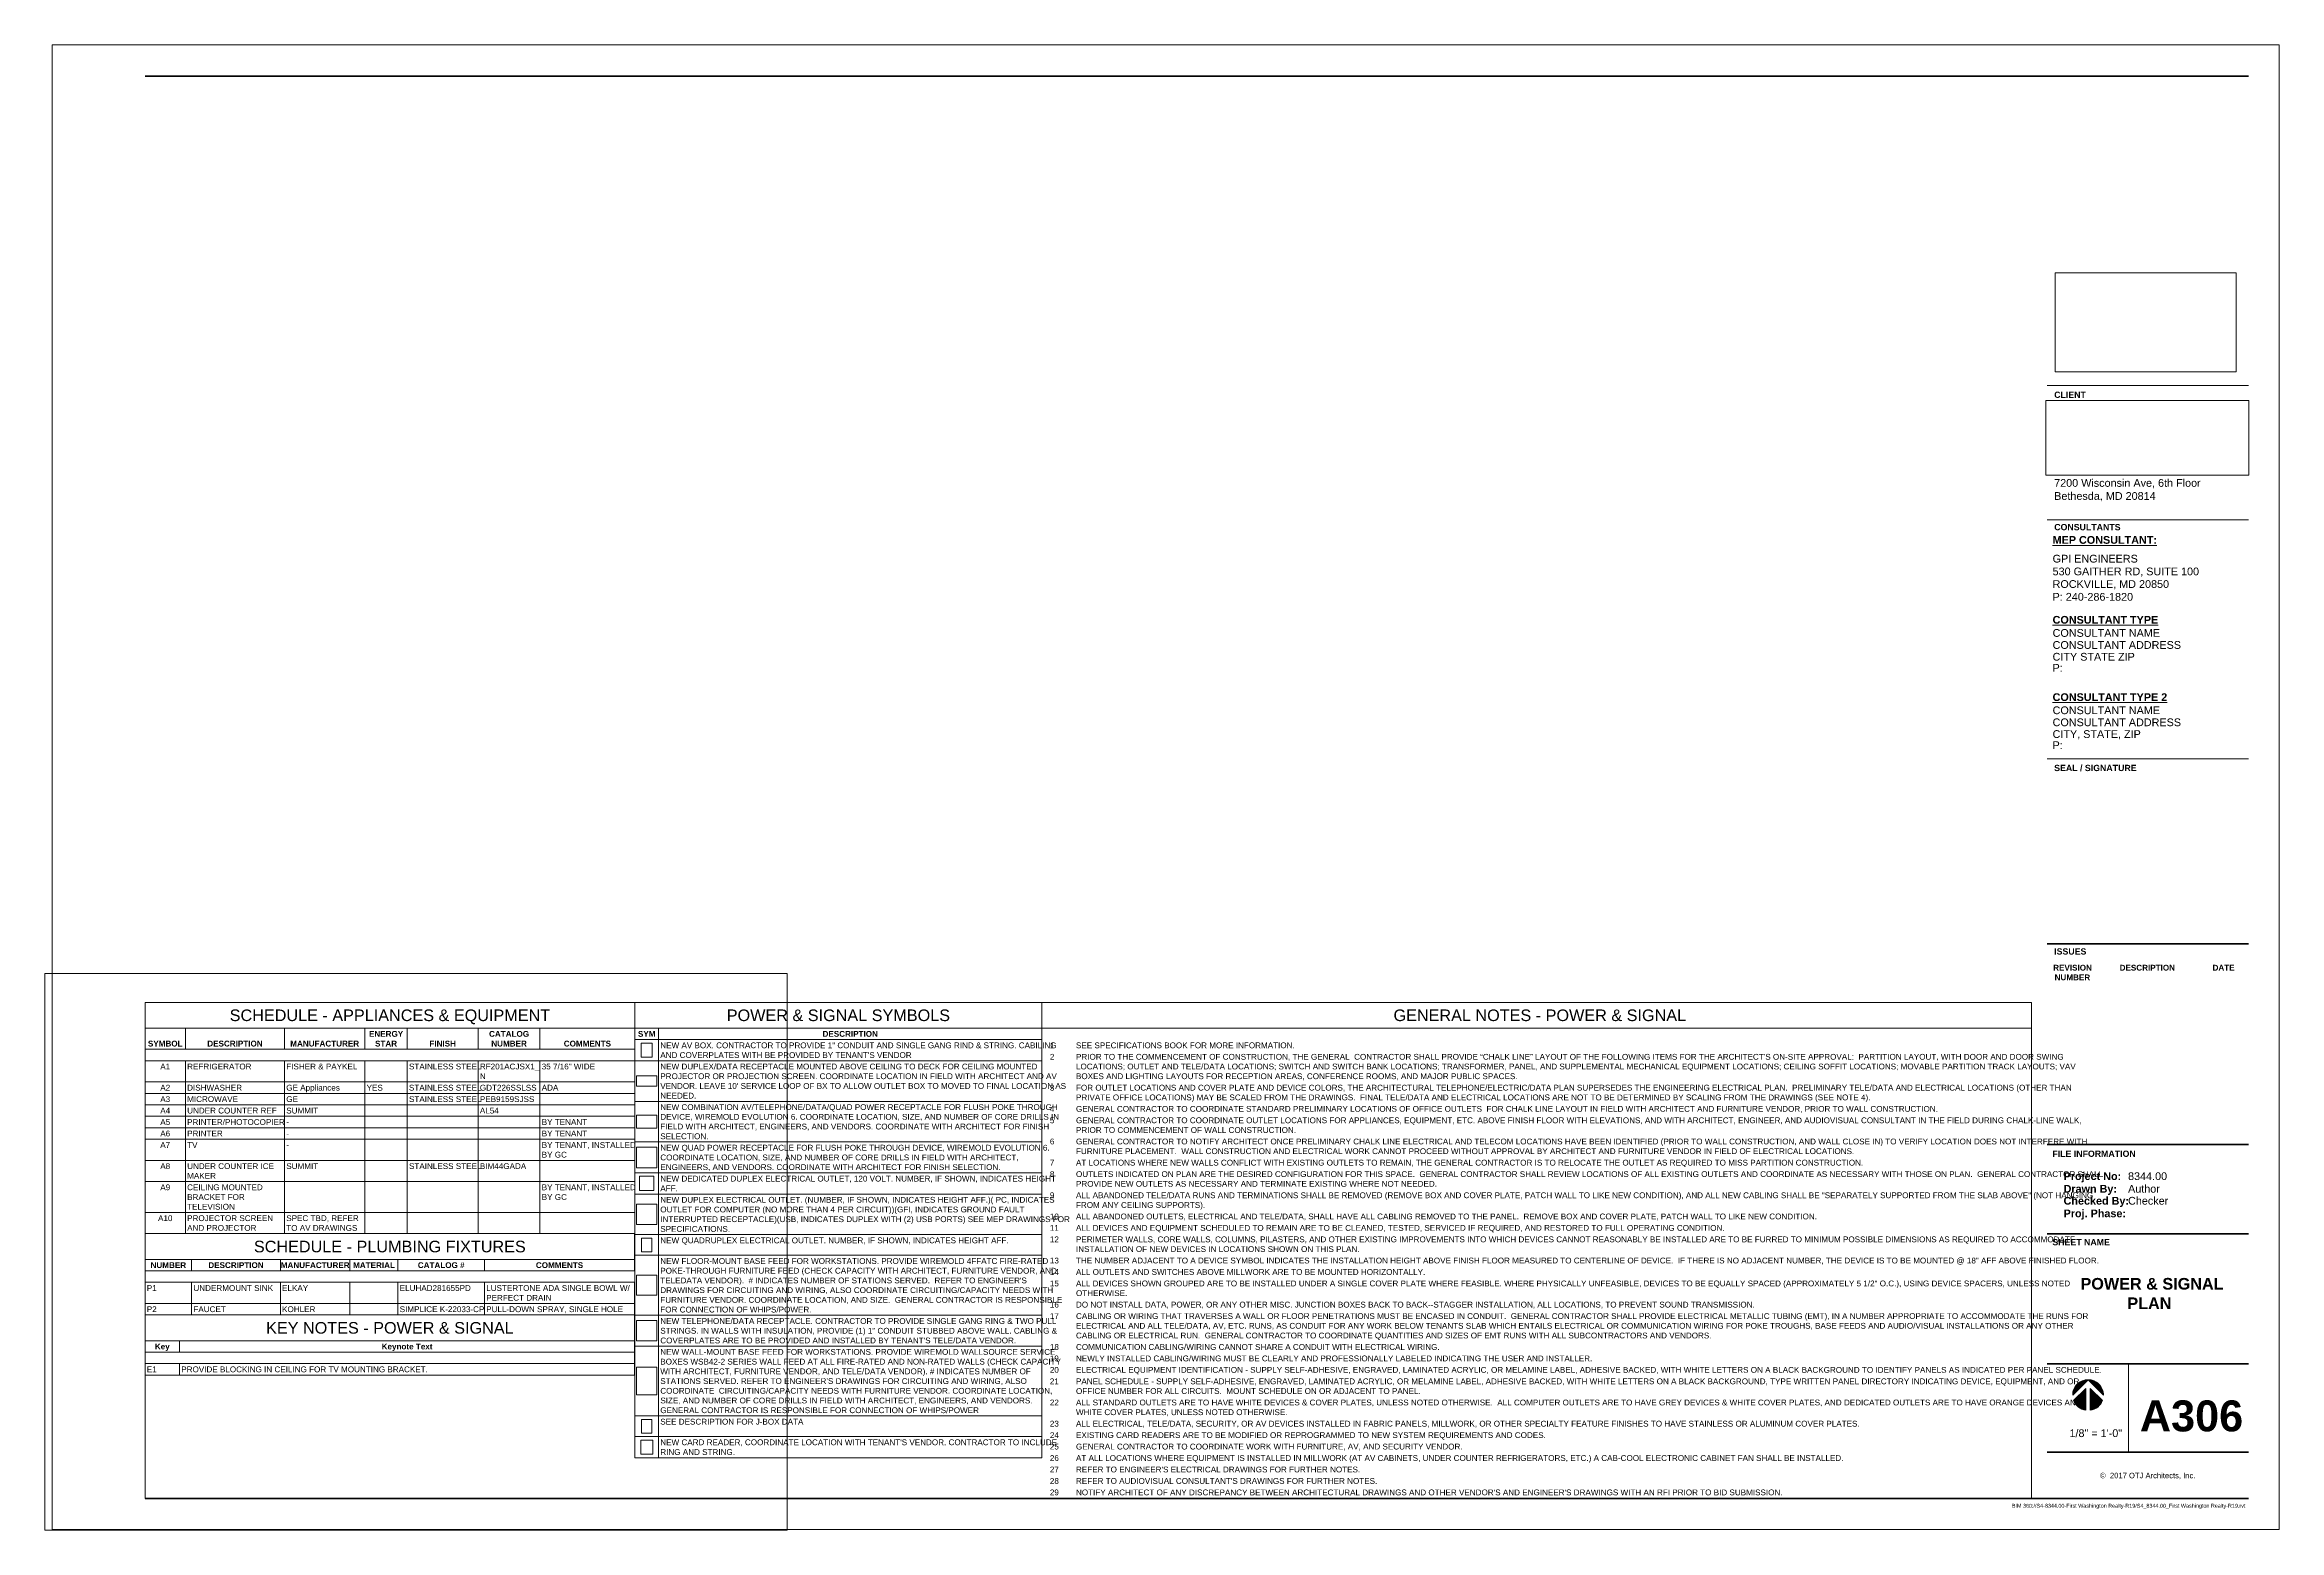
# Paper-space layout 'Layout1' of a CAD drawing. Header units: inches. Extents: x 0 to 36.1, y 0 to 24.
import ezdxf

# ---------------------------------------------------------------- set-up
doc = ezdxf.new("R2010")
doc.units = ezdxf.units.IN
doc.header["$MEASUREMENT"] = 0
for name, color, linetype, lineweight in [('A-ANNO-NOTE', 131, 'Continuous', 30), ('A-DETL', 90, 'Continuous', 9), ('A-DETL-THIN', 151, 'Continuous', 9), ('G-ANNO-SCHD', 231, 'Continuous', 9), ('G-ANNO-TTLB', 6, 'Continuous', 9), ('G-ANNO-TTLB-THIN', 151, 'Continuous', 9), ('G-ANNO-TTLB-WIDE', 214, 'Continuous', 50)]:
    doc.layers.add(name, color=color, linetype=linetype, lineweight=lineweight)
doc.styles.add('Arial_B', font='arialbd.ttf', dxfattribs={"height": 0.09374999999999999})
doc.styles.add('Swis721 Lt BT_1', font='swissl.ttf', dxfattribs={"height": 0.1875})
doc.styles.add('Swis721 Lt BT_2', font='swissl.ttf', dxfattribs={"height": 0.09374999999999999})
doc.styles.add('Swis721 Lt BT_3', font='swissl.ttf', dxfattribs={"height": 0.08808360477741585})
doc.styles.add('Swis721 Lt BT_4', font='swissl.ttf', dxfattribs={"height": 0.125})
doc.styles.add('Swis721 Lt BT_5', font='swissl.ttf', dxfattribs={"height": 0.06249999999999999})
doc.styles.add('Swis721 Lt BT_B_1', font='', dxfattribs={"height": 0.09374999999999999})
doc.styles.add('Swis721 Lt BT_B_2', font='', dxfattribs={"height": 0.1015625})
doc.styles.add('Swis721 Lt BT_B_3', font='', dxfattribs={"height": 0.125})
doc.styles.add('Swis721 Lt BT_B_4', font='', dxfattribs={"height": 0.5})
doc.styles.add('Swis721 Lt BT_B_5', font='', dxfattribs={"height": 0.1875})
doc.styles.get('Swis721 Lt BT_B_1').set_extended_font_data('Swis721 Lt BT', bold=True)
doc.styles.get('Swis721 Lt BT_B_2').set_extended_font_data('Swis721 Lt BT', bold=True)
doc.styles.get('Swis721 Lt BT_B_3').set_extended_font_data('Swis721 Lt BT', bold=True)
doc.styles.get('Swis721 Lt BT_B_4').set_extended_font_data('Swis721 Lt BT', bold=True)
doc.styles.get('Swis721 Lt BT_B_5').set_extended_font_data('Swis721 Lt BT', bold=True)
picture_1 = doc.add_image_def('image1.jpg', size_in_pixel=(245, 294))
picture_2 = doc.add_image_def('image2.jpg', size_in_pixel=(157, 206))
picture_3 = doc.add_image_def('image3.jpg', size_in_pixel=(214, 294))
picture_4 = doc.add_image_def('image4.jpg', size_in_pixel=(59, 59))
picture_5 = doc.add_image_def('image5.jpg', size_in_pixel=(80, 79))
picture_6 = doc.add_image_def('image6.jpg', size_in_pixel=(59, 77))
picture_7 = doc.add_image_def('image7.jpg', size_in_pixel=(59, 59))
picture_8 = doc.add_image_def('image8.jpg', size_in_pixel=(59, 59))
picture_9 = doc.add_image_def('image9.jpg', size_in_pixel=(311, 318))
picture_10 = doc.add_image_def('image10.jpg', size_in_pixel=(123, 78))
picture_11 = doc.add_image_def('image11.jpg', size_in_pixel=(234, 121))
picture_12 = doc.add_image_def('image12.jpg', size_in_pixel=(82, 107))
picture_13 = doc.add_image_def('image13.png', size_in_pixel=(370, 136))
picture_14 = doc.add_image_def('image14.jpg', size_in_pixel=(2551, 1396))

# ---------------------------------------------------------------- blocks, each defined once
blk = doc.blocks.new('Titleblock - 24 x 36 - DC _ VA-4803950-POWER _ SIGNAL PLAN')
at = {"layer": 'G-ANNO-TTLB'}
h = blk.add_hatch(color=256, dxfattribs=at)
edge = h.paths.add_edge_path(flags=0)
edge.add_line((32.92074858127588, 2.434486874037747), (32.67215606551677, 2.185894358278573))
edge.add_arc((32.92074858127592, 2.185894358278609), 0.2485925157591425, 90.0000000000087, 180.0000000000087, ccw=False)
h = blk.add_hatch(color=256, dxfattribs=at)
edge = h.paths.add_edge_path(flags=0)
edge.add_line((32.68806226132956, 2.098399699005779), (32.88419085837015, 2.294528296046426))
edge.add_line((32.88419085837015, 2.294528296046426), (32.88419085837021, 1.940004602925887))
edge.add_arc((32.92074858127596, 2.185894358278577), 0.2485925157591404, 200.6072536353054, 261.5434806647313, ccw=False)
h = blk.add_hatch(color=256, dxfattribs=at)
edge = h.paths.add_edge_path(flags=0)
edge.add_line((33.16934109703506, 2.185894358278599), (32.92074858127587, 2.434486874037752))
edge.add_arc((32.92074858127592, 2.185894358278608), 0.2485925157591441, -1.9895196601282805e-12, 90.00000000001052, ccw=False)
h = blk.add_hatch(color=256, dxfattribs=at)
edge = h.paths.add_edge_path(flags=0)
edge.add_line((32.95730630418166, 2.294528296046491), (33.15343490122234, 2.098399699005865))
edge.add_arc((32.92074858127588, 2.185894358278636), 0.2485925157591987, 278.45651933527483, 339.39274636470515, ccw=False)
edge.add_line((32.95730630418166, 1.940004602925898), (32.95730630418166, 2.294528296046491))
at = {"layer": 'A-ANNO-NOTE', "lineweight": 9}
for p, q in [((32.67215606551679, 2.185894358278576), (32.92074858127589, 2.434486874037742)), ((32.92074858127588, 2.434486874037742), (32.67215606551679, 2.185894358278582)), ((32.67215606551677, 2.185894358278573), (32.92074858127588, 2.434486874037747)), ((32.68806226132957, 2.098399699005783), (32.88419085837015, 2.294528296046427)), ((32.88419085837015, 2.294528296046427), (32.68806226132957, 2.098399699005783)), ((32.88419085837015, 2.294528296046426), (32.68806226132956, 2.098399699005779)), ((32.88419085837015, 1.940004602925903), (32.88419085837015, 2.294528296046427)), ((32.88419085837015, 2.294528296046427), (32.88419085837015, 1.940004602925903)), ((32.88419085837021, 1.940004602925887), (32.88419085837015, 2.294528296046426)), ((32.92074858127588, 2.434486874037742), (33.16934109703506, 2.185894358278593)), ((33.16934109703506, 2.185894358278599), (32.92074858127589, 2.434486874037742)), ((32.92074858127587, 2.434486874037752), (33.16934109703506, 2.185894358278599)), ((32.95730630418166, 1.940004602925895), (32.95730630418166, 2.294528296046491)), ((32.95730630418166, 2.294528296046491), (32.95730630418166, 1.940004602925895)), ((33.15343490122235, 2.098399699005867), (32.95730630418166, 2.294528296046491)), ((32.95730630418166, 2.29452829604649), (33.15343490122234, 2.098399699005868)), ((32.95730630418166, 2.294528296046491), (32.95730630418166, 1.940004602925898)), ((33.15343490122234, 2.098399699005865), (32.95730630418166, 2.294528296046491))]:
    blk.add_line(p, q, dxfattribs=at)
for centre, radius, start, end in [((32.92074858127592, 2.185894358278609), 0.2485925157591379, 90.00000000000803, 180.0000000000086), ((32.92074858127592, 2.185894358278608), 0.2485925157591353, 89.99999999530891, 180.0000000000054), ((32.92074858127592, 2.185894358278609), 0.2485925157591372, 90.00000000000773, 180.0000000000086), ((32.92074858127592, 2.185894358278607), 0.2485925157591424, 359.9999999999964, 90.00000000000983), ((32.92074858127592, 2.185894358278608), 0.2485925157591354, 359.9999999999932, 89.9999999953082), ((32.92074858127592, 2.185894358278608), 0.2485925157591417, 359.9999999999978, 90.00000000000958), ((32.92074858127596, 2.185894358278571), 0.2485925157591338, 200.6072536353045, 261.5434806647307), ((32.92074858127596, 2.185894358278575), 0.2485925157591355, 200.6072536353149, 261.5434806647309), ((32.92074858127596, 2.185894358278577), 0.2485925157591404, 200.6072536353051, 261.543480664731), ((32.92074858127587, 2.185894358278643), 0.2485925157591987, 278.4565193352745, 339.3927463647045), ((32.92074858127587, 2.185894358278646), 0.2485925157592067, 278.456519335276, 339.3927463647053), ((32.92074858127588, 2.185894358278636), 0.2485925157591987, 278.4565193352745, 339.3927463647047)]:
    blk.add_arc(centre, radius, start, end, dxfattribs=at)
at = {"layer": 'G-ANNO-TTLB'}
for p, q in [((0.0124999999999992, 24.0125), (0.0124999999999992, 0.01249999999988205)), ((36.0125, 24.0125), (0.01249999999999929, 24.0125)), ((36.0125, 0.01249999999988205), (36.0125, 24.0125)), ((32.26249999999998, 18.50182749999995), (35.51249999999998, 18.50182749999995)), ((32.26249999999998, 18.50182749999995), (35.51249999999998, 18.50182749999995)), ((0.0124999999999992, 0.01249999999988205), (36.0125, 0.01249999999988205))]:
    blk.add_line(p, q, dxfattribs=at)
at = {"layer": 'G-ANNO-TTLB-THIN'}
for p, q in [((32.26249999999998, 16.33142379176223), (35.51249999999999, 16.33142379176223)), ((32.26249999999997, 12.46983910714828), (35.51249999999999, 12.46983910714828)), ((33.57501179533868, 2.690203614458643), (33.57501179533868, 1.262499999999882))]:
    blk.add_line(p, q, dxfattribs=at)
at = {"layer": 'G-ANNO-TTLB-WIDE'}
for p, q in [((35.51249999999999, 23.50249999999988), (1.512500000000036, 23.50249999999988)), ((32.26249999999997, 9.481457673865455), (35.51249999999999, 9.481457673865455)), ((35.51249999999999, 6.23808437727519), (32.26249999999996, 6.238084377275201)), ((35.51249999999999, 4.791063195861031), (32.26249999999996, 4.791063195861041)), ((32.26249999999996, 2.690203614458643), (35.51249999999999, 2.690203614458643)), ((32.26249999999995, 1.262499999999882), (35.51249999999999, 1.262499999999882)), ((1.512499999999998, 0.512499999999882), (32.26249999999998, 0.512499999999882)), ((32.26249999999998, 0.512499999999882), (35.51249999999999, 0.512499999999882))]:
    blk.add_line(p, q, dxfattribs=at)
at = {"layer": 'G-ANNO-TTLB', "attachment_point": 1}
for s, insert, char_height, width, style in [('CLIENT', (32.37337726309555, 18.4048593631446), 0.1015625, 0.5712812499999999, 'Swis721 Lt BT_B_2'), ('CONSULTANTS', (32.37428590828188, 16.26570565490687), 0.1015625, 1.199375, 'Swis721 Lt BT_B_2'), ('\\LMEP CONSULTANT:', (32.34764723457467, 16.07048089578847), 0.125, 1.94425, 'Swis721 Lt BT_B_3'), ('SEAL / SIGNATURE', (32.37325769334894, 12.37266955427129), 0.1015625, 1.4834375, 'Swis721 Lt BT_B_2'), ('ISSUES', (32.37329619640249, 9.407423061719072), 0.1015625, 0.5807499999999998, 'Swis721 Lt BT_B_2'), ('REVISION', (32.35695457809687, 9.140284603439184), 0.09374999999999999, 0.7638124999999998, 'Arial_B'), ('DESCRIPTION', (33.43154503972991, 9.140284603439184), 0.09374999999999999, 1.098375, 'Arial_B'), ('DATE', (34.9337205070849, 9.140284603439184), 0.09374999999999999, 0.4355624999999999, 'Arial_B'), ('NUMBER', (32.38039207809687, 8.984034603439184), 0.09374999999999999, 0.7101562499999998, 'Arial_B'), ('FILE INFORMATION', (32.3437895233209, 6.137686378713225), 0.1015625, 1.51815625, 'Swis721 Lt BT_B_2'), ('Project No:', (32.5251891811193, 5.786302740495375), 0.125, 1.05103125, 'Swis721 Lt BT_B_3'), ('Drawn By:', (32.5251891811193, 5.582971810793804), 0.125, 0.9658125, 'Swis721 Lt BT_B_3'), ('Checked By:', (32.5251891811193, 5.388781716767459), 0.125, 1.20253125, 'Swis721 Lt BT_B_3'), ('Proj. Phase:', (32.5251891811193, 5.185169475354638), 0.125, 1.13625, 'Swis721 Lt BT_B_3'), ('SHEET NAME', (32.3437895233209, 4.70809458642389), 0.1015625, 1.0415625, 'Swis721 Lt BT_B_2'), ('©  2017 OTJ Architects, Inc.', (33.11587570819173, 0.9295714964828042), 0.08808360477741585, 1.855875, 'Swis721 Lt BT_3')]:
    blk.add_mtext(s, dxfattribs=dict(at, insert=insert, char_height=char_height, width=width, style=style))
at = {"layer": 'G-ANNO-TTLB'}
image = blk.add_image(picture_14, insert=(32.39115841158299, 18.72602272428799), size_in_units=(2.92585334867135, 1.601133388767229), dxfattribs=at)
image.dxf.flags = 7
image = blk.add_image(picture_13, insert=(32.23657298950141, 17.0564791687871), size_in_units=(3.285266073637904, 1.2075572594993376), dxfattribs=at)
image.dxf.flags = 7

psp = doc.layouts.get("Layout1")

# ---------------------------------------------------------------- linework, layer by layer
at = {"layer": 'A-DETL', "lineweight": 18}
for p, q in [((1.62247634478007, 8.53331088788853), (32.11656315269442, 8.533310887888433)), ((1.622476344780057, 0.5124999999998822), (1.62247634478007, 8.53331088788853)), ((32.11656315269441, 0.5124999999998827), (32.11656315269442, 8.533310887888433)), ((16.11976078381434, 8.116644221221867), (32.11656315269442, 8.116644221221813))]:
    psp.add_line(p, q, dxfattribs=at)
at = {"layer": 'A-DETL-THIN'}
for p, q in [((1.622476344780069, 8.533310887888533), (1.622476344780069, 8.116644221221867)), ((9.539397011661368, 8.533310887888533), (1.622476344780069, 8.533310887888533)), ((9.539397011661368, 8.116644221221867), (9.539397011661368, 8.533310887888533)), ((9.540797884945466, 8.533310887888533), (9.540797884945466, 8.116644221221867)), ((16.11976078381434, 8.533310887888533), (9.540797884945468, 8.533310887888533)), ((16.11976078381434, 8.116644221221867), (16.11976078381434, 8.533310887888533)), ((1.622476344780069, 8.116644221221867), (1.622476344780069, 7.774437359696415)), ((1.622476344780069, 8.116644221221867), (9.539397011661368, 8.116644221221867)), ((2.274625302947158, 8.116644221221867), (2.274625302947158, 7.774437359696415)), ((3.8767646752342, 8.116644221221867), (3.8767646752342, 7.774437359696415)), ((5.175991467614206, 8.116644221221867), (5.175991467614206, 7.774437359696415)), ((5.860542768891346, 8.116644221221867), (5.860542768891346, 7.774437359696415)), ((7.006376102224679, 8.116644221221867), (7.006376102224679, 7.774437359696415)), ((8.00637610222468, 8.116644221221867), (8.00637610222468, 7.774437359696415)), ((9.539397011661368, 8.116644221221867), (9.539397011661368, 7.774437359696415)), ((9.540797884945466, 8.116644221221867), (9.540797884945466, 7.931478290459141)), ((9.540797884945466, 8.116644221221867), (16.11976078381434, 8.116644221221867)), ((9.9231915729153, 8.116644221221867), (9.9231915729153, 7.931478290459141)), ((16.11976078381434, 8.116644221221867), (16.11976078381434, 7.931478290459141)), ((2.274625302947158, 7.774437359696415), (1.622476344780069, 7.774437359696415)), ((2.274625302947158, 7.58927142893369), (1.622476344780069, 7.58927142893369)), ((1.622476344780069, 7.58927142893369), (1.622476344780069, 7.24706456740824)), ((3.8767646752342, 7.774437359696415), (2.274625302947158, 7.774437359696415)), ((3.8767646752342, 7.58927142893369), (2.274625302947158, 7.58927142893369)), ((2.274625302947158, 7.58927142893369), (2.274625302947158, 7.24706456740824)), ((5.175991467614206, 7.774437359696415), (3.8767646752342, 7.774437359696415)), ((5.175991467614206, 7.58927142893369), (3.8767646752342, 7.58927142893369)), ((3.8767646752342, 7.58927142893369), (3.8767646752342, 7.24706456740824)), ((5.860542768891346, 7.774437359696415), (5.175991467614206, 7.774437359696415)), ((5.860542768891346, 7.58927142893369), (5.175991467614206, 7.58927142893369)), ((5.175991467614206, 7.58927142893369), (5.175991467614206, 7.24706456740824)), ((7.006376102224679, 7.774437359696415), (5.860542768891346, 7.774437359696415)), ((7.006376102224679, 7.58927142893369), (5.860542768891346, 7.58927142893369)), ((5.860542768891346, 7.58927142893369), (5.860542768891346, 7.24706456740824)), ((8.00637610222468, 7.774437359696415), (7.006376102224679, 7.774437359696415)), ((8.00637610222468, 7.58927142893369), (7.006376102224679, 7.58927142893369)), ((7.006376102224679, 7.58927142893369), (7.006376102224679, 7.24706456740824)), ((9.539397011661368, 7.774437359696415), (8.00637610222468, 7.774437359696415)), ((9.539397011661368, 7.58927142893369), (8.00637610222468, 7.58927142893369)), ((8.00637610222468, 7.58927142893369), (8.00637610222468, 7.24706456740824)), ((9.539397011661368, 7.58927142893369), (9.539397011661368, 7.24706456740824)), ((9.9231915729153, 7.931478290459141), (9.540797884945466, 7.931478290459141)), ((9.540797884945466, 7.931478290459141), (9.540797884945466, 7.58927142893369)), ((9.9231915729153, 7.58927142893369), (9.540797884945466, 7.58927142893369)), ((9.540797884945466, 7.58927142893369), (9.540797884945466, 6.932982705882789)), ((16.11976078381434, 7.931478290459141), (9.923191572915302, 7.931478290459141)), ((9.9231915729153, 7.931478290459141), (9.9231915729153, 7.58927142893369)), ((16.11976078381434, 7.58927142893369), (9.923191572915302, 7.58927142893369)), ((9.9231915729153, 7.58927142893369), (9.9231915729153, 6.932982705882789)), ((16.11976078381434, 7.931478290459141), (16.11976078381434, 7.58927142893369)), ((16.11976078381434, 7.58927142893369), (16.11976078381434, 6.932982705882789)), ((2.274625302947158, 7.247064567408239), (1.622476344780069, 7.247064567408239)), ((1.622476344780069, 7.247064567408239), (1.622476344780069, 7.061898636645513)), ((3.8767646752342, 7.247064567408239), (2.274625302947158, 7.247064567408239)), ((2.274625302947158, 7.247064567408239), (2.274625302947158, 7.061898636645513)), ((5.175991467614206, 7.247064567408239), (3.8767646752342, 7.247064567408239)), ((3.8767646752342, 7.247064567408239), (3.8767646752342, 7.061898636645513)), ((5.860542768891346, 7.247064567408239), (5.175991467614206, 7.247064567408239)), ((5.175991467614206, 7.247064567408239), (5.175991467614206, 7.061898636645513)), ((7.006376102224679, 7.247064567408239), (5.860542768891346, 7.247064567408239)), ((5.860542768891346, 7.247064567408239), (5.860542768891346, 7.061898636645513)), ((8.00637610222468, 7.247064567408239), (7.006376102224679, 7.247064567408239)), ((7.006376102224679, 7.247064567408239), (7.006376102224679, 7.061898636645513)), ((9.539397011661368, 7.247064567408239), (8.00637610222468, 7.247064567408239)), ((8.00637610222468, 7.247064567408239), (8.00637610222468, 7.061898636645513)), ((9.539397011661368, 7.247064567408239), (9.539397011661368, 7.061898636645513)), ((2.274625302947158, 7.061898636645513), (1.622476344780069, 7.061898636645513)), ((1.622476344780069, 7.061898636645513), (1.622476344780069, 6.876732705882787)), ((2.274625302947158, 6.876732705882787), (1.622476344780069, 6.876732705882787)), ((1.622476344780069, 6.876732705882787), (1.622476344780069, 6.691566775120062)), ((3.8767646752342, 7.061898636645513), (2.274625302947158, 7.061898636645513)), ((2.274625302947158, 7.061898636645513), (2.274625302947158, 6.876732705882787)), ((3.8767646752342, 6.876732705882787), (2.274625302947158, 6.876732705882787)), ((2.274625302947158, 6.876732705882787), (2.274625302947158, 6.691566775120062)), ((5.175991467614206, 7.061898636645513), (3.8767646752342, 7.061898636645513)), ((3.8767646752342, 7.061898636645513), (3.8767646752342, 6.876732705882787)), ((5.175991467614206, 6.876732705882787), (3.8767646752342, 6.876732705882787)), ((3.8767646752342, 6.876732705882787), (3.8767646752342, 6.691566775120062)), ((5.860542768891346, 7.061898636645513), (5.175991467614206, 7.061898636645513)), ((5.175991467614206, 7.061898636645513), (5.175991467614206, 6.876732705882787)), ((5.860542768891346, 6.876732705882787), (5.175991467614206, 6.876732705882787)), ((5.175991467614206, 6.876732705882787), (5.175991467614206, 6.691566775120062)), ((7.006376102224679, 7.061898636645513), (5.860542768891346, 7.061898636645513)), ((5.860542768891346, 7.061898636645513), (5.860542768891346, 6.876732705882787)), ((7.006376102224679, 6.876732705882787), (5.860542768891346, 6.876732705882787)), ((5.860542768891346, 6.876732705882787), (5.860542768891346, 6.691566775120062)), ((8.00637610222468, 7.061898636645513), (7.006376102224679, 7.061898636645513)), ((7.006376102224679, 7.061898636645513), (7.006376102224679, 6.876732705882787)), ((8.00637610222468, 6.876732705882787), (7.006376102224679, 6.876732705882787)), ((7.006376102224679, 6.876732705882787), (7.006376102224679, 6.691566775120062)), ((9.539397011661368, 7.061898636645513), (8.00637610222468, 7.061898636645513)), ((8.00637610222468, 7.061898636645513), (8.00637610222468, 6.876732705882787)), ((9.539397011661368, 6.876732705882787), (8.00637610222468, 6.876732705882787)), ((8.00637610222468, 6.876732705882787), (8.00637610222468, 6.691566775120062)), ((9.539397011661368, 7.061898636645513), (9.539397011661368, 6.876732705882787)), ((9.539397011661368, 6.876732705882787), (9.539397011661368, 6.691566775120062)), ((9.9231915729153, 6.932982705882789), (9.540797884945466, 6.932982705882789)), ((9.540797884945466, 6.932982705882789), (9.540797884945466, 6.276693982831887)), ((16.11976078381434, 6.932982705882789), (9.923191572915302, 6.932982705882789)), ((9.9231915729153, 6.932982705882789), (9.9231915729153, 6.276693982831887)), ((16.11976078381434, 6.932982705882789), (16.11976078381434, 6.276693982831887)), ((2.274625302947158, 6.691566775120062), (1.622476344780069, 6.691566775120062)), ((1.622476344780069, 6.691566775120062), (1.622476344780069, 6.506400844357336)), ((2.274625302947158, 6.506400844357338), (1.622476344780069, 6.506400844357338)), ((1.622476344780069, 6.506400844357338), (1.622476344780069, 6.321234913594612)), ((3.8767646752342, 6.691566775120062), (2.274625302947158, 6.691566775120062)), ((2.274625302947158, 6.691566775120062), (2.274625302947158, 6.506400844357336)), ((3.8767646752342, 6.506400844357338), (2.274625302947158, 6.506400844357338)), ((2.274625302947158, 6.506400844357338), (2.274625302947158, 6.321234913594612)), ((5.175991467614206, 6.691566775120062), (3.8767646752342, 6.691566775120062)), ((3.8767646752342, 6.691566775120062), (3.8767646752342, 6.506400844357336)), ((5.175991467614206, 6.506400844357338), (3.8767646752342, 6.506400844357338)), ((3.8767646752342, 6.506400844357338), (3.8767646752342, 6.321234913594612)), ((5.860542768891346, 6.691566775120062), (5.175991467614206, 6.691566775120062)), ((5.175991467614206, 6.691566775120062), (5.175991467614206, 6.506400844357336)), ((5.860542768891346, 6.506400844357338), (5.175991467614206, 6.506400844357338)), ((5.175991467614206, 6.506400844357338), (5.175991467614206, 6.321234913594612)), ((7.006376102224679, 6.691566775120062), (5.860542768891346, 6.691566775120062)), ((5.860542768891346, 6.691566775120062), (5.860542768891346, 6.506400844357336)), ((7.006376102224679, 6.506400844357338), (5.860542768891346, 6.506400844357338)), ((5.860542768891346, 6.506400844357338), (5.860542768891346, 6.321234913594612)), ((8.00637610222468, 6.691566775120062), (7.006376102224679, 6.691566775120062)), ((7.006376102224679, 6.691566775120062), (7.006376102224679, 6.506400844357336)), ((8.00637610222468, 6.506400844357338), (7.006376102224679, 6.506400844357338)), ((7.006376102224679, 6.506400844357338), (7.006376102224679, 6.321234913594612)), ((9.539397011661368, 6.691566775120062), (8.00637610222468, 6.691566775120062)), ((8.00637610222468, 6.691566775120062), (8.00637610222468, 6.506400844357336)), ((9.539397011661368, 6.506400844357338), (8.00637610222468, 6.506400844357338)), ((8.00637610222468, 6.506400844357338), (8.00637610222468, 6.321234913594612)), ((9.539397011661368, 6.691566775120062), (9.539397011661368, 6.506400844357336)), ((9.539397011661368, 6.506400844357338), (9.539397011661368, 6.321234913594612)), ((2.274625302947158, 6.321234913594612), (1.622476344780069, 6.321234913594612)), ((1.622476344780069, 6.321234913594612), (1.622476344780069, 5.979028052069162)), ((3.8767646752342, 6.321234913594612), (2.274625302947158, 6.321234913594612)), ((2.274625302947158, 6.321234913594612), (2.274625302947158, 5.979028052069162)), ((5.175991467614206, 6.321234913594612), (3.8767646752342, 6.321234913594612)), ((3.8767646752342, 6.321234913594612), (3.8767646752342, 5.979028052069162)), ((5.860542768891346, 6.321234913594612), (5.175991467614206, 6.321234913594612)), ((5.175991467614206, 6.321234913594612), (5.175991467614206, 5.979028052069162)), ((7.006376102224679, 6.321234913594612), (5.860542768891346, 6.321234913594612)), ((5.860542768891346, 6.321234913594612), (5.860542768891346, 5.979028052069162)), ((8.00637610222468, 6.321234913594612), (7.006376102224679, 6.321234913594612)), ((7.006376102224679, 6.321234913594612), (7.006376102224679, 5.979028052069162)), ((9.539397011661368, 6.321234913594612), (8.00637610222468, 6.321234913594612)), ((8.00637610222468, 6.321234913594612), (8.00637610222468, 5.979028052069162)), ((9.539397011661368, 6.321234913594612), (9.539397011661368, 5.979028052069162)), ((9.9231915729153, 6.276693982831887), (9.540797884945466, 6.276693982831887)), ((9.540797884945466, 6.276693982831887), (9.540797884945466, 5.777446190543711)), ((16.11976078381434, 6.276693982831887), (9.923191572915302, 6.276693982831887)), ((9.9231915729153, 6.276693982831887), (9.9231915729153, 5.777446190543711)), ((16.11976078381434, 6.276693982831887), (16.11976078381434, 5.777446190543711)), ((2.274625302947158, 5.979028052069162), (1.622476344780069, 5.979028052069162)), ((1.622476344780069, 5.979028052069162), (1.622476344780069, 5.636821190543711)), ((3.8767646752342, 5.979028052069162), (2.274625302947158, 5.979028052069162)), ((2.274625302947158, 5.979028052069162), (2.274625302947158, 5.636821190543711)), ((5.175991467614206, 5.979028052069162), (3.8767646752342, 5.979028052069162)), ((3.8767646752342, 5.979028052069162), (3.8767646752342, 5.636821190543711)), ((5.860542768891346, 5.979028052069162), (5.175991467614206, 5.979028052069162)), ((5.175991467614206, 5.979028052069162), (5.175991467614206, 5.636821190543711)), ((7.006376102224679, 5.979028052069162), (5.860542768891346, 5.979028052069162)), ((5.860542768891346, 5.979028052069162), (5.860542768891346, 5.636821190543711)), ((8.00637610222468, 5.979028052069162), (7.006376102224679, 5.979028052069162)), ((7.006376102224679, 5.979028052069162), (7.006376102224679, 5.636821190543711)), ((9.539397011661368, 5.979028052069162), (8.00637610222468, 5.979028052069162)), ((8.00637610222468, 5.979028052069162), (8.00637610222468, 5.636821190543711)), ((9.539397011661368, 5.979028052069162), (9.539397011661368, 5.636821190543711)), ((2.274625302947158, 5.636821190543711), (1.622476344780069, 5.636821190543711)), ((1.622476344780069, 5.636821190543711), (1.622476344780069, 5.137573398255535)), ((3.8767646752342, 5.636821190543711), (2.274625302947158, 5.636821190543711)), ((2.274625302947158, 5.636821190543711), (2.274625302947158, 5.137573398255535)), ((5.175991467614206, 5.636821190543711), (3.8767646752342, 5.636821190543711)), ((3.8767646752342, 5.636821190543711), (3.8767646752342, 5.137573398255535)), ((5.860542768891346, 5.636821190543711), (5.175991467614206, 5.636821190543711)), ((5.175991467614206, 5.636821190543711), (5.175991467614206, 5.137573398255535)), ((7.006376102224679, 5.636821190543711), (5.860542768891346, 5.636821190543711)), ((5.860542768891346, 5.636821190543711), (5.860542768891346, 5.137573398255535)), ((8.00637610222468, 5.636821190543711), (7.006376102224679, 5.636821190543711)), ((7.006376102224679, 5.636821190543711), (7.006376102224679, 5.137573398255535)), ((9.539397011661368, 5.636821190543711), (8.00637610222468, 5.636821190543711)), ((8.00637610222468, 5.636821190543711), (8.00637610222468, 5.137573398255535)), ((9.539397011661368, 5.636821190543711), (9.539397011661368, 5.137573398255535)), ((9.9231915729153, 5.777446190543711), (9.540797884945466, 5.777446190543711)), ((9.540797884945466, 5.777446190543711), (9.540797884945466, 5.43523932901826)), ((9.9231915729153, 5.43523932901826), (9.540797884945466, 5.43523932901826)), ((9.540797884945466, 5.43523932901826), (9.540797884945466, 4.778950605967359)), ((16.11976078381434, 5.777446190543711), (9.923191572915302, 5.777446190543711)), ((9.9231915729153, 5.777446190543711), (9.9231915729153, 5.43523932901826)), ((16.11976078381434, 5.43523932901826), (9.923191572915302, 5.43523932901826)), ((9.9231915729153, 5.43523932901826), (9.9231915729153, 4.778950605967359)), ((16.11976078381434, 5.777446190543711), (16.11976078381434, 5.43523932901826)), ((16.11976078381434, 5.43523932901826), (16.11976078381434, 4.778950605967359)), ((2.274625302947158, 5.137573398255535), (1.622476344780069, 5.137573398255535)), ((1.622476344780069, 5.137573398255535), (1.622476344780069, 4.795366536730084)), ((3.8767646752342, 5.137573398255535), (2.274625302947158, 5.137573398255535)), ((2.274625302947158, 5.137573398255535), (2.274625302947158, 4.795366536730084)), ((5.175991467614206, 5.137573398255535), (3.8767646752342, 5.137573398255535)), ((3.8767646752342, 5.137573398255535), (3.8767646752342, 4.795366536730084)), ((5.860542768891346, 5.137573398255535), (5.175991467614206, 5.137573398255535)), ((5.175991467614206, 5.137573398255535), (5.175991467614206, 4.795366536730084)), ((7.006376102224679, 5.137573398255535), (5.860542768891346, 5.137573398255535)), ((5.860542768891346, 5.137573398255535), (5.860542768891346, 4.795366536730084)), ((8.00637610222468, 5.137573398255535), (7.006376102224679, 5.137573398255535)), ((7.006376102224679, 5.137573398255535), (7.006376102224679, 4.795366536730084)), ((9.539397011661368, 5.137573398255535), (8.00637610222468, 5.137573398255535)), ((8.00637610222468, 5.137573398255535), (8.00637610222468, 4.795366536730084)), ((9.539397011661368, 5.137573398255535), (9.539397011661368, 4.795366536730084)), ((1.62247634478007, 4.795366536730088), (1.62247634478007, 4.378699870063422)), ((9.535845915006043, 4.795366536730088), (1.622476344780071, 4.795366536730088)), ((2.274625302947158, 4.795366536730084), (1.622476344780069, 4.795366536730084)), ((3.8767646752342, 4.795366536730084), (2.274625302947158, 4.795366536730084)), ((5.175991467614206, 4.795366536730084), (3.8767646752342, 4.795366536730084)), ((5.860542768891346, 4.795366536730084), (5.175991467614206, 4.795366536730084)), ((7.006376102224679, 4.795366536730084), (5.860542768891346, 4.795366536730084)), ((8.00637610222468, 4.795366536730084), (7.006376102224679, 4.795366536730084)), ((9.539397011661368, 4.795366536730084), (8.00637610222468, 4.795366536730084)), ((9.535845915006043, 4.378699870063422), (9.535845915006043, 4.795366536730088)), ((9.9231915729153, 4.778950605967359), (9.540797884945466, 4.778950605967359)), ((9.540797884945466, 4.778950605967359), (9.540797884945466, 4.445617272634026)), ((16.11976078381434, 4.778950605967359), (9.923191572915302, 4.778950605967359)), ((9.9231915729153, 4.778950605967359), (9.9231915729153, 4.445617272634026)), ((16.11976078381434, 4.778950605967359), (16.11976078381434, 4.445617272634026)), ((1.62247634478007, 4.378699870063422), (1.62247634478007, 4.193533939300696)), ((1.62247634478007, 4.378699870063422), (9.535845915006043, 4.378699870063422)), ((2.375811876947351, 4.378699870063422), (2.375811876947351, 4.193533939300696)), ((3.809196412019291, 4.378699870063422), (3.809196412019291, 4.193533939300696)), ((4.935240047983597, 4.378699870063422), (4.935240047983597, 4.193533939300696)), ((5.710665379559876, 4.378699870063422), (5.710665379559876, 4.193533939300696)), ((7.108775019038298, 4.378699870063422), (7.108775019038298, 4.193533939300696)), ((9.535845915006043, 4.378699870063422), (9.535845915006043, 4.193533939300696)), ((9.9231915729153, 4.445617272634026), (9.540797884945466, 4.445617272634026)), ((9.540797884945466, 4.445617272634026), (9.540797884945466, 3.475246688057674)), ((16.11976078381434, 4.445617272634026), (9.923191572915302, 4.445617272634026)), ((9.9231915729153, 4.445617272634026), (9.9231915729153, 3.475246688057674)), ((16.11976078381434, 4.445617272634026), (16.11976078381434, 3.475246688057674)), ((2.375811876947351, 4.193533939300696), (1.62247634478007, 4.193533939300696)), ((2.375811876947351, 4.008368008537971), (1.62247634478007, 4.008368008537971)), ((1.62247634478007, 4.008368008537971), (1.62247634478007, 3.66616114701252)), ((3.809196412019291, 4.193533939300696), (2.375811876947351, 4.193533939300696)), ((3.809196412019291, 4.008368008537971), (2.375811876947351, 4.008368008537971)), ((2.375811876947351, 4.008368008537971), (2.375811876947351, 3.66616114701252)), ((4.935240047983597, 4.193533939300696), (3.809196412019291, 4.193533939300696)), ((4.935240047983597, 4.008368008537971), (3.809196412019291, 4.008368008537971)), ((3.809196412019291, 4.008368008537971), (3.809196412019291, 3.66616114701252)), ((5.710665379559876, 4.193533939300696), (4.935240047983597, 4.193533939300696)), ((5.710665379559876, 4.008368008537971), (4.935240047983597, 4.008368008537971)), ((4.935240047983597, 4.008368008537971), (4.935240047983597, 3.66616114701252)), ((7.108775019038298, 4.193533939300696), (5.710665379559877, 4.193533939300696)), ((7.108775019038298, 4.008368008537971), (5.710665379559877, 4.008368008537971)), ((5.710665379559876, 4.008368008537971), (5.710665379559876, 3.66616114701252)), ((9.535845915006043, 4.193533939300696), (7.108775019038298, 4.193533939300696)), ((9.535845915006043, 4.008368008537971), (7.108775019038298, 4.008368008537971)), ((7.108775019038298, 4.008368008537971), (7.108775019038298, 3.66616114701252)), ((9.535845915006043, 4.008368008537971), (9.535845915006043, 3.66616114701252)), ((2.375811876947351, 3.66616114701252), (1.62247634478007, 3.66616114701252)), ((1.62247634478007, 3.66616114701252), (1.62247634478007, 3.480995216249795)), ((3.809196412019291, 3.66616114701252), (2.375811876947351, 3.66616114701252)), ((2.375811876947351, 3.66616114701252), (2.375811876947351, 3.480995216249795)), ((4.935240047983597, 3.66616114701252), (3.809196412019291, 3.66616114701252)), ((3.809196412019291, 3.66616114701252), (3.809196412019291, 3.480995216249795)), ((5.710665379559876, 3.66616114701252), (4.935240047983597, 3.66616114701252)), ((4.935240047983597, 3.66616114701252), (4.935240047983597, 3.480995216249795)), ((7.108775019038298, 3.66616114701252), (5.710665379559877, 3.66616114701252)), ((5.710665379559876, 3.66616114701252), (5.710665379559876, 3.480995216249795)), ((9.535845915006043, 3.66616114701252), (7.108775019038298, 3.66616114701252)), ((7.108775019038298, 3.66616114701252), (7.108775019038298, 3.480995216249795)), ((9.535845915006043, 3.66616114701252), (9.535845915006043, 3.480995216249795)), ((1.62247634478007, 3.480995216249795), (1.62247634478007, 3.064328549583128)), ((9.53669584391355, 3.480995216249795), (1.622476344780069, 3.480995216249795)), ((2.375811876947351, 3.480995216249795), (1.62247634478007, 3.480995216249795)), ((3.809196412019291, 3.480995216249795), (2.375811876947351, 3.480995216249795)), ((4.935240047983597, 3.480995216249795), (3.809196412019291, 3.480995216249795)), ((5.710665379559876, 3.480995216249795), (4.935240047983597, 3.480995216249795)), ((7.108775019038298, 3.480995216249795), (5.710665379559877, 3.480995216249795)), ((9.535845915006043, 3.480995216249795), (7.108775019038298, 3.480995216249795)), ((9.53669584391355, 3.064328549583128), (9.53669584391355, 3.480995216249795)), ((9.9231915729153, 3.475246688057674), (9.540797884945466, 3.475246688057674)), ((9.540797884945466, 3.475246688057674), (9.540797884945466, 2.975998895769498)), ((16.11976078381434, 3.475246688057674), (9.923191572915302, 3.475246688057674)), ((9.9231915729153, 3.475246688057674), (9.9231915729153, 2.975998895769498)), ((16.11976078381434, 3.475246688057674), (16.11976078381434, 2.975998895769498)), ((1.62247634478007, 3.064328549583128), (1.62247634478007, 2.508830757294952)), ((1.62247634478007, 3.064328549583128), (9.53669584391355, 3.064328549583128)), ((2.179209755774147, 3.064328549583128), (2.179209755774147, 2.879162618820402)), ((9.53669584391355, 3.064328549583128), (9.53669584391355, 2.508830757294952)), ((9.9231915729153, 2.975998895769498), (9.540797884945466, 2.975998895769498)), ((9.540797884945466, 2.975998895769498), (9.540797884945466, 1.84858738043042)), ((16.11976078381434, 2.975998895769498), (9.923191572915302, 2.975998895769498)), ((9.9231915729153, 2.975998895769498), (9.9231915729153, 1.84858738043042)), ((16.11976078381434, 2.975998895769498), (16.11976078381434, 1.84858738043042)), ((2.179209755774147, 2.879162618820402), (1.62247634478007, 2.879162618820402)), ((2.179209755774147, 2.693996688057677), (1.62247634478007, 2.693996688057677)), ((9.53669584391355, 2.879162618820402), (2.179209755774147, 2.879162618820402)), ((9.53669584391355, 2.693996688057677), (2.179209755774147, 2.693996688057677)), ((2.179209755774147, 2.693996688057677), (2.179209755774147, 2.508830757294951)), ((9.53669584391355, 2.508830757294952), (1.622476344780069, 2.508830757294952)), ((9.9231915729153, 1.84858738043042), (9.540797884945466, 1.84858738043042)), ((9.540797884945466, 1.84858738043042), (9.540797884945466, 1.515254047097087)), ((16.11976078381434, 1.84858738043042), (9.923191572915302, 1.84858738043042)), ((9.9231915729153, 1.84858738043042), (9.9231915729153, 1.515254047097087)), ((16.11976078381434, 1.84858738043042), (16.11976078381434, 1.515254047097087)), ((9.9231915729153, 1.515254047097087), (9.540797884945466, 1.515254047097087)), ((9.540797884945466, 1.515254047097087), (9.540797884945466, 1.173047185571636)), ((16.11976078381434, 1.515254047097087), (9.923191572915302, 1.515254047097087)), ((9.9231915729153, 1.515254047097087), (9.9231915729153, 1.173047185571636)), ((16.11976078381434, 1.515254047097087), (16.11976078381434, 1.173047185571636)), ((9.9231915729153, 1.173047185571636), (9.540797884945466, 1.173047185571636)), ((16.11976078381434, 1.173047185571636), (9.923191572915302, 1.173047185571636))]:
    psp.add_line(p, q, dxfattribs=at)

# ---------------------------------------------------------------- block references
at = {"layer": 'G-ANNO-TTLB'}
psp.add_blockref('Titleblock - 24 x 36 - DC _ VA-4803950-POWER _ SIGNAL PLAN', (0.1099763447800583, 0), dxfattribs=at)

# ---------------------------------------------------------------- texts
at = {"layer": 'G-ANNO-SCHD', "line_spacing_factor": 1.005061956881442}
for s, insert, char_height, width, attachment_point, style in [('SCHEDULE - APPLIANCES & EQUIPMENT', (5.580936678220718, 8.418252996097564), 0.1875, 5.812234130255563, 2, 'Swis721 Lt BT_1'), ('POWER & SIGNAL SYMBOLS', (12.8302793343799, 8.418252996097564), 0.1875, 4.029150865622423, 2, 'Swis721 Lt BT_1'), ('GENERAL NOTES - POWER & SIGNAL', (24.16847047078268, 8.418252996097564), 0.1875, 5.285144270403957, 2, 'Swis721 Lt BT_1'), ('ENERGY\\PSTAR', (5.518267118252776, 8.070698976611686), 0.09374999999999999, 0.6137510305028854, 2, 'Swis721 Lt BT_B_1'), ('CATALOG\\PNUMBER', (7.50637610222468, 8.070698976611686), 0.09374999999999999, 0.7110964550700741, 2, 'Swis721 Lt BT_B_1'), ('SYM', (9.731994728930383, 8.070698976611686), 0.09374999999999999, 0.3134047815333882, 2, 'Swis721 Lt BT_B_1'), ('DESCRIPTION', (13.02147617836482, 8.070698976611686), 0.09374999999999999, 1.003132728771641, 2, 'Swis721 Lt BT_B_1'), ('SYMBOL', (1.948550823863614, 7.913658045848961), 0.09374999999999999, 0.6173124484748557, 2, 'Swis721 Lt BT_B_1'), ('DESCRIPTION', (3.075694989090679, 7.913658045848961), 0.09374999999999999, 1.003132728771641, 2, 'Swis721 Lt BT_B_1'), ('MANUFACTURER', (4.526378071424204, 7.913658045848961), 0.09374999999999999, 1.240560593569662, 2, 'Swis721 Lt BT_B_1'), ('FINISH', (6.433459435558011, 7.913658045848961), 0.09374999999999999, 0.4855399835119537, 2, 'Swis721 Lt BT_B_1'), ('COMMENTS', (8.772886556943023, 7.913658045848961), 0.09374999999999999, 0.8749216817807087, 2, 'Swis721 Lt BT_B_1'), ('NEW AV BOX. CONTRACTOR TO PROVIDE 1" CONDUIT AND SINGLE GANG RIND & STRING. CABILING\\PAND COVERPLATES WITH BE PROVIDED BY TENANT\'S VENDOR', (9.9513165729153, 7.88553304584896), 0.09374999999999999, 7.164385820280296, 1, 'Swis721 Lt BT_2'), ('2', (16.24850278887094, 7.700367115086236), 0.09374999999999999, 0.08309975267930748, 1, 'Swis721 Lt BT_2'), ('1', (16.24850278887094, 7.88553304584896), 0.09374999999999999, 0.08309975267930748, 1, 'Swis721 Lt BT_2'), ('SEE SPECIFICATIONS BOOK FOR MORE INFORMATION.', (16.67073108806111, 7.88553304584896), 0.09374999999999999, 3.955548227535036, 1, 'Swis721 Lt BT_2'), ("PRIOR TO THE COMMENCEMENT OF CONSTRUCTION, THE GENERAL  CONTRACTOR SHALL PROVIDE “CHALK LINE” LAYOUT OF THE FOLLOWING ITEMS FOR THE ARCHITECT'S ON-SITE APPROVAL:  PARTITION LAYOUT, WITH DOOR AND DOOR SWING\\PLOCATIONS; OUTLET AND TELE/DATA LOCATIONS; SWITCH AND SWITCH BANK LOCATIONS; TRANSFORMER, PANEL, AND SUPPLEMENTAL MECHANICAL EQUIPMENT LOCATIONS; CEILING SOFFIT LOCATIONS; MOVABLE PARTITION TRACK LAYOUTS; VAV\\PBOXES AND LIGHTING LAYOUTS FOR RECEPTION AREAS, CONFERENCE ROOMS, AND MAJOR PUBLIC SPACES.", (16.67073108806111, 7.700367115086236), 0.09374999999999999, 18.05282769991756, 1, 'Swis721 Lt BT_2'), ('A1', (1.948550823863614, 7.54332618432351), 0.09374999999999999, 0.1792580379225061, 2, 'Swis721 Lt BT_2'), ('REFRIGERATOR', (2.302750302947159, 7.54332618432351), 0.09374999999999999, 1.134905193734542, 1, 'Swis721 Lt BT_2'), ('FISHER & PAYKEL', (3.9048896752342, 7.54332618432351), 0.09374999999999999, 1.269051937345424, 1, 'Swis721 Lt BT_2'), ('STAINLESS STEEL', (5.888667768891345, 7.54332618432351), 0.09374999999999999, 1.279736191261335, 1, 'Swis721 Lt BT_2'), ('RF201ACJSX1_\\PN', (7.034501102224678, 7.54332618432351), 0.09374999999999999, 1.067238252267106, 1, 'Swis721 Lt BT_2'), ('35 7/16" WIDE', (8.034501102224679, 7.54332618432351), 0.09374999999999999, 0.9603957131079964, 1, 'Swis721 Lt BT_2'), ("NEW DUPLEX/DATA RECEPTACLE MOUNTED ABOVE CEILING TO DECK FOR CEILING MOUNTED\\PPROJECTOR OR PROJECTION SCREEN. COORDINATE LOCATION IN FIELD WITH ARCHITECT AND AV\\PVENDOR. LEAVE 10' SERVICE LOOP OF BX TO ALLOW OUTLET BOX TO MOVED TO FINAL LOCATION AS\\PNEEDED.", (9.9513165729153, 7.54332618432351), 0.09374999999999999, 7.306842539159109, 1, 'Swis721 Lt BT_2'), ('A2', (1.948550823863614, 7.201119322798058), 0.09374999999999999, 0.1792580379225061, 2, 'Swis721 Lt BT_2'), ('A3', (1.948550823863614, 7.015953392035333), 0.09374999999999999, 0.1792580379225061, 2, 'Swis721 Lt BT_2'), ('DISHWASHER', (2.302750302947159, 7.201119322798058), 0.09374999999999999, 0.9829513602638085, 1, 'Swis721 Lt BT_2'), ('MICROWAVE', (2.302750302947159, 7.015953392035333), 0.09374999999999999, 0.9069744435284417, 1, 'Swis721 Lt BT_2'), ('GE Appliances', (3.9048896752342, 7.201119322798058), 0.09374999999999999, 1.00431986809563, 1, 'Swis721 Lt BT_2'), ('GE', (3.9048896752342, 7.015953392035333), 0.09374999999999999, 0.2124979389942292, 1, 'Swis721 Lt BT_2'), ('YES', (5.204116467614206, 7.201119322798058), 0.09374999999999999, 0.277790601813685, 1, 'Swis721 Lt BT_2'), ('STAINLESS STEEL', (5.888667768891345, 7.201119322798058), 0.09374999999999999, 1.279736191261335, 1, 'Swis721 Lt BT_2'), ('STAINLESS STEEL', (5.888667768891345, 7.015953392035333), 0.09374999999999999, 1.279736191261335, 1, 'Swis721 Lt BT_2'), ('GDT226SSLSS', (7.034501102224678, 7.201119322798058), 0.09374999999999999, 1.020939818631492, 1, 'Swis721 Lt BT_2'), ('PEB9159SJSS', (7.034501102224678, 7.015953392035333), 0.09374999999999999, 0.9817642209398185, 1, 'Swis721 Lt BT_2'), ('ADA', (8.034501102224679, 7.201119322798058), 0.09374999999999999, 0.3015333882934871, 1, 'Swis721 Lt BT_2'), ('NEW COMBINATION AV/TELEPHONE/DATA/QUAD POWER RECEPTACLE FOR FLUSH POKE THROUGH\\PDEVICE, WIREMOLD EVOLUTION 6. COORDINATE LOCATION, SIZE, AND NUMBER OF CORE DRILLS IN\\PFIELD WITH ARCHITECT, ENGINEERS, AND VENDORS. COORDINATE WITH ARCHITECT FOR FINISH\\PSELECTION.', (9.9513165729153, 6.887037461272608), 0.09374999999999999, 7.22018136850783, 1, 'Swis721 Lt BT_2'), ('3', (16.24850278887094, 7.201119322798058), 0.09374999999999999, 0.08309975267930748, 1, 'Swis721 Lt BT_2'), ('FOR OUTLET LOCATIONS AND COVER PLATE AND DEVICE COLORS, THE ARCHITECTURAL TELEPHONE/ELECTRIC/DATA PLAN SUPERSEDES THE ENGINEERING ELECTRICAL PLAN.  PRELIMINARY TELE/DATA AND ELECTRICAL LOCATIONS (OTHER THAN\\PPRIVATE OFFICE LOCATIONS) MAY BE SCALED FROM THE DRAWINGS.  FINAL TELE/DATA AND ELECTRICAL LOCATIONS ARE NOT TO BE DETERMINED BY SCALING FROM THE DRAWINGS (SEE NOTE 4).', (16.67073108806111, 7.201119322798058), 0.09374999999999999, 17.89731244847485, 1, 'Swis721 Lt BT_2'), ('A4', (1.948550823863614, 6.830787461272608), 0.09374999999999999, 0.1792580379225061, 2, 'Swis721 Lt BT_2'), ('A5', (1.948550823863614, 6.645621530509882), 0.09374999999999999, 0.1792580379225061, 2, 'Swis721 Lt BT_2'), ('UNDER COUNTER REF', (2.302750302947159, 6.830787461272608), 0.09374999999999999, 1.619258037922506, 1, 'Swis721 Lt BT_2'), ('PRINTER/PHOTOCOPIER', (2.302750302947159, 6.645621530509882), 0.09374999999999999, 1.748656224237428, 1, 'Swis721 Lt BT_2'), ('-', (3.9048896752342, 6.645621530509882), 0.09374999999999999, 0.0510469909315746, 1, 'Swis721 Lt BT_2'), ('SUMMIT', (3.9048896752342, 6.830787461272608), 0.09374999999999999, 0.5781368507831821, 1, 'Swis721 Lt BT_2'), ('AL54', (7.034501102224678, 6.830787461272608), 0.09374999999999999, 0.344270403957131, 1, 'Swis721 Lt BT_2'), ('BY TENANT', (8.034501102224679, 6.645621530509882), 0.09374999999999999, 0.8072547403132728, 1, 'Swis721 Lt BT_2'), ('4', (16.24850278887094, 6.858912461272608), 0.09374999999999999, 0.08309975267930748, 1, 'Swis721 Lt BT_2'), ('5', (16.24850278887094, 6.673746530509883), 0.09374999999999999, 0.08309975267930748, 1, 'Swis721 Lt BT_2'), ('GENERAL CONTRACTOR TO COORDINATE STANDARD PRELIMINARY LOCATIONS OF OFFICE OUTLETS  FOR CHALK LINE LAYOUT IN FIELD WITH ARCHITECT AND FURNITURE VENDOR, PRIOR TO WALL CONSTRUCTION.', (16.67073108806111, 6.858912461272608), 0.09374999999999999, 15.52065952184666, 1, 'Swis721 Lt BT_2'), ('GENERAL CONTRACTOR TO COORDINATE OUTLET LOCATIONS FOR APPLIANCES, EQUIPMENT, ETC. ABOVE FINISH FLOOR WITH ELEVATIONS, AND WITH ARCHITECT, ENGINEER, AND AUDIOVISUAL CONSULTANT IN THE FIELD DURING CHALK-LINE WALK,\\PPRIOR TO COMMENCEMENT OF WALL CONSTRUCTION.', (16.67073108806111, 6.673746530509883), 0.09374999999999999, 18.14186314921681, 1, 'Swis721 Lt BT_2'), ('A6', (1.948550823863614, 6.460455599747157), 0.09374999999999999, 0.1792580379225061, 2, 'Swis721 Lt BT_2'), ('A7', (1.948550823863614, 6.275289668984433), 0.09374999999999999, 0.1792580379225061, 2, 'Swis721 Lt BT_2'), ('TV', (2.302750302947159, 6.275289668984433), 0.09374999999999999, 0.1721352019785655, 1, 'Swis721 Lt BT_2'), ('PRINTER', (2.302750302947159, 6.460455599747157), 0.09374999999999999, 0.622061005770816, 1, 'Swis721 Lt BT_2'), ('-', (3.9048896752342, 6.460455599747157), 0.09374999999999999, 0.0510469909315746, 1, 'Swis721 Lt BT_2'), ('-', (3.9048896752342, 6.275289668984433), 0.09374999999999999, 0.0510469909315746, 1, 'Swis721 Lt BT_2'), ('BY TENANT', (8.034501102224679, 6.460455599747157), 0.09374999999999999, 0.8072547403132728, 1, 'Swis721 Lt BT_2'), ('BY TENANT, INSTALLED\\PBY GC', (8.034501102224679, 6.275289668984433), 0.09374999999999999, 1.679802143446001, 1, 'Swis721 Lt BT_2'), ('NEW QUAD POWER RECEPTACLE FOR FLUSH POKE THROUGH DEVICE, WIREMOLD EVOLUTION 6.\\PCOORDINATE LOCATION, SIZE, AND NUMBER OF CORE DRILLS IN FIELD WITH ARCHITECT,\\PENGINEERS, AND VENDORS. COORDINATE WITH ARCHITECT FOR FINISH SELECTION.', (9.9513165729153, 6.230748738221706), 0.09374999999999999, 7.033800494641383, 1, 'Swis721 Lt BT_2'), ('6', (16.24850278887094, 6.331539668984433), 0.09374999999999999, 0.08309975267930748, 1, 'Swis721 Lt BT_2'), ('GENERAL CONTRACTOR TO NOTIFY ARCHITECT ONCE PRELIMINARY CHALK LINE ELECTRICAL AND TELECOM LOCATIONS HAVE BEEN IDENTIFIED (PRIOR TO WALL CONSTRUCTION, AND WALL CLOSE IN) TO VERIFY LOCATION DOES NOT INTERFERE WITH\\PFURNITURE PLACEMENT.  WALL CONSTRUCTION AND ELECTRICAL WORK CANNOT PROCEED WITHOUT APPROVAL BY ARCHITECT AND FURNITURE VENDOR IN FIELD OF ELECTRICAL LOCATIONS.', (16.67073108806111, 6.331539668984433), 0.09374999999999999, 18.19291014014839, 1, 'Swis721 Lt BT_2'), ('A8', (1.948550823863614, 5.933082807458982), 0.09374999999999999, 0.1792580379225061, 2, 'Swis721 Lt BT_2'), ('UNDER COUNTER ICE\\PMAKER', (2.302750302947159, 5.933082807458982), 0.09374999999999999, 1.575333882934872, 1, 'Swis721 Lt BT_2'), ('SUMMIT', (3.9048896752342, 5.933082807458982), 0.09374999999999999, 0.5781368507831821, 1, 'Swis721 Lt BT_2'), ('STAINLESS STEEL', (5.888667768891345, 5.933082807458982), 0.09374999999999999, 1.279736191261335, 1, 'Swis721 Lt BT_2'), ('BIM44GADA', (7.034501102224678, 5.933082807458982), 0.09374999999999999, 0.8488046166529264, 1, 'Swis721 Lt BT_2'), ('8', (16.24850278887094, 5.804166876696256), 0.09374999999999999, 0.08309975267930748, 1, 'Swis721 Lt BT_2'), ('7', (16.24850278887094, 5.989332807458982), 0.09374999999999999, 0.08309975267930748, 1, 'Swis721 Lt BT_2'), ('AT LOCATIONS WHERE NEW WALLS CONFLICT WITH EXISTING OUTLETS TO REMAIN, THE GENERAL CONTRACTOR IS TO RELOCATE THE OUTLET AS REQUIRED TO MISS PARTITION CONSTRUCTION.', (16.67073108806111, 5.989332807458982), 0.09374999999999999, 14.1233965375103, 1, 'Swis721 Lt BT_2'), ('OUTLETS INDICATED ON PLAN ARE THE DESIRED CONFIGURATION FOR THIS SPACE.  GENERAL CONTRACTOR SHALL REVIEW LOCATIONS OF ALL EXISTING OUTLETS AND COORDINATE AS NECESSARY WITH THOSE ON PLAN.  GENERAL CONTRACTOR SHALL\\PPROVIDE NEW OUTLETS AS NECESSARY AND TERMINATE EXISTING WHERE NOT NEEDED.', (16.67073108806111, 5.804166876696256), 0.09374999999999999, 18.49444352844187, 1, 'Swis721 Lt BT_2'), ('A9', (1.948550823863614, 5.590875945933531), 0.09374999999999999, 0.1792580379225061, 2, 'Swis721 Lt BT_2'), ('CEILING MOUNTED\\PBRACKET FOR\\PTELEVISION', (2.302750302947159, 5.590875945933531), 0.09374999999999999, 1.381830173124485, 1, 'Swis721 Lt BT_2'), ('BY TENANT, INSTALLED\\PBY GC', (8.034501102224679, 5.590875945933531), 0.09374999999999999, 1.679802143446001, 1, 'Swis721 Lt BT_2'), ('NEW DEDICATED DUPLEX ELECTRICAL OUTLET, 120 VOLT. NUMBER, IF SHOWN, INDICATES HEIGHT\\PAFF.', (9.9513165729153, 5.731500945933531), 0.09374999999999999, 7.131145919208572, 1, 'Swis721 Lt BT_2'), ('9', (16.24850278887094, 5.461960015170805), 0.09374999999999999, 0.08309975267930748, 1, 'Swis721 Lt BT_2'), ('ALL ABANDONED TELE/DATA RUNS AND TERMINATIONS SHALL BE REMOVED (REMOVE BOX AND COVER PLATE, PATCH WALL TO LIKE NEW CONDITION), AND ALL NEW CABLING SHALL BE "SEPARATELY SUPPORTED FROM THE SLAB ABOVE" (NOT HANGING\\PFROM ANY CEILING SUPPORTS).', (16.67073108806111, 5.461960015170805), 0.09374999999999999, 18.3484253915911, 1, 'Swis721 Lt BT_2'), ('A10', (1.948550823863614, 5.091628153645355), 0.09374999999999999, 0.2623577906018137, 2, 'Swis721 Lt BT_2'), ('PROJECTOR SCREEN\\PAND PROJECTOR', (2.302750302947159, 5.091628153645355), 0.09374999999999999, 1.543281121187139, 1, 'Swis721 Lt BT_2'), ('SPEC TBD, REFER\\PTO AV DRAWINGS', (3.9048896752342, 5.091628153645355), 0.09374999999999999, 1.291607584501236, 1, 'Swis721 Lt BT_2'), ('NEW DUPLEX ELECTRICAL OUTLET. (NUMBER, IF SHOWN, INDICATES HEIGHT AFF.)( PC, INDICATES\\POUTLET FOR COMPUTER (NO MORE THAN 4 PER CIRCUIT))(GFI, INDICATES GROUND FAULT\\PINTERRUPTED RECEPTACLE)(USB, INDICATES DUPLEX WITH (2) USB PORTS) SEE MEP DRAWINGS FOR\\PSPECIFICATIONS.', (9.9513165729153, 5.38929408440808), 0.09374999999999999, 7.338895300906842, 1, 'Swis721 Lt BT_2'), ('10', (16.24850278887094, 5.119753153645354), 0.09374999999999999, 0.166199505358615, 1, 'Swis721 Lt BT_2'), ('ALL ABANDONED OUTLETS, ELECTRICAL AND TELE/DATA, SHALL HAVE ALL CABLING REMOVED TO THE PANEL.  REMOVE BOX AND COVER PLATE, PATCH WALL TO LIKE NEW CONDITION.', (16.67073108806111, 5.119753153645354), 0.09374999999999999, 13.36956306677658, 1, 'Swis721 Lt BT_2'), ('NEW QUADRUPLEX ELECTRICAL OUTLET. NUMBER, IF SHOWN, INDICATES HEIGHT AFF.', (9.9513165729153, 4.733005361357179), 0.09374999999999999, 6.282341302555647, 1, 'Swis721 Lt BT_2'), ('11', (16.24850278887094, 4.934587222882629), 0.09374999999999999, 0.166199505358615, 1, 'Swis721 Lt BT_2'), ('12', (16.24850278887094, 4.749421292119903), 0.09374999999999999, 0.166199505358615, 1, 'Swis721 Lt BT_2'), ('ALL DEVICES AND EQUIPMENT SCHEDULED TO REMAIN ARE TO BE CLEANED, TESTED, SERVICED IF REQUIRED, AND RESTORED TO FULL OPERATING CONDITION.', (16.67073108806111, 4.934587222882629), 0.09374999999999999, 11.68619950535861, 1, 'Swis721 Lt BT_2'), ('PERIMETER WALLS, CORE WALLS, COLUMNS, PILASTERS, AND OTHER EXISTING IMPROVEMENTS INTO WHICH DEVICES CANNOT REASONABLY BE INSTALLED ARE TO BE FURRED TO MINIMUM POSSIBLE DIMENSIONS AS REQUIRED TO ACCOMMODATE\\PINSTALLATION OF NEW DEVICES IN LOCATIONS SHOWN ON THIS PLAN.', (16.67073108806111, 4.749421292119903), 0.09374999999999999, 17.99465787304204, 1, 'Swis721 Lt BT_2'), ('SCHEDULE - PLUMBING FIXTURES', (5.579161129893055, 4.68030864493912), 0.1875, 4.917131079967024, 2, 'Swis721 Lt BT_1'), ("NEW FLOOR-MOUNT BASE FEED FOR WORKSTATIONS. PROVIDE WIREMOLD 4FFATC FIRE-RATED\\PPOKE-THROUGH FURNITURE FEED (CHECK CAPACITY WITH ARCHITECT, FURNITURE VENDOR, AND\\PTELEDATA VENDOR).  # INDICATES NUMBER OF STATIONS SERVED.  REFER TO ENGINEER'S\\PDRAWINGS FOR CIRCUITING AND WIRING, ALSO COORDINATE CIRCUITING/CAPACITY NEEDS WITH\\PFURNITURE VENDOR. COORDINATE LOCATION, AND SIZE.  GENERAL CONTRACTOR IS RESPONSIBLE\\PFOR CONNECTION OF WHIPS/POWER.", (9.9513165729153, 4.399672028023846), 0.09374999999999999, 7.245111294311623, 1, 'Swis721 Lt BT_2'), ('13', (16.24850278887094, 4.407214430594453), 0.09374999999999999, 0.166199505358615, 1, 'Swis721 Lt BT_2'), ('THE NUMBER ADJACENT TO A DEVICE SYMBOL INDICATES THE INSTALLATION HEIGHT ABOVE FINISH FLOOR MEASURED TO CENTERLINE OF DEVICE.  IF THERE IS NO ADJACENT NUMBER, THE DEVICE IS TO BE MOUNTED @ 18" AFF ABOVE FINISHED FLOOR.', (16.67073108806111, 4.407214430594453), 0.09374999999999999, 18.44814509480626, 1, 'Swis721 Lt BT_2'), ('NUMBER', (1.99914411086371, 4.332754625453242), 0.09374999999999999, 0.6493652102225885, 2, 'Swis721 Lt BT_B_1'), ('DESCRIPTION', (3.092504144483321, 4.332754625453242), 0.09374999999999999, 1.003132728771641, 2, 'Swis721 Lt BT_B_1'), ('MANUFACTURER', (4.372218230001445, 4.332754625453242), 0.09374999999999999, 1.240560593569662, 2, 'Swis721 Lt BT_B_1'), ('MATERIAL', (5.322952713771737, 4.332754625453242), 0.09374999999999999, 0.7265292662819454, 2, 'Swis721 Lt BT_B_1'), ('CATALOG #', (6.409720199299086, 4.332754625453242), 0.09374999999999999, 0.8749216817807087, 2, 'Swis721 Lt BT_B_1'), ('COMMENTS', (8.32231046702217, 4.332754625453242), 0.09374999999999999, 0.8749216817807087, 2, 'Swis721 Lt BT_B_1'), ('14', (16.24850278887094, 4.222048499831727), 0.09374999999999999, 0.166199505358615, 1, 'Swis721 Lt BT_2'), ('15', (16.24850278887094, 4.036882569069002), 0.09374999999999999, 0.166199505358615, 1, 'Swis721 Lt BT_2'), ('ALL OUTLETS AND SWITCHES ABOVE MILLWORK ARE TO BE MOUNTED HORIZONTALLY.', (16.67073108806111, 4.222048499831727), 0.09374999999999999, 6.294212695795546, 1, 'Swis721 Lt BT_2'), ('ALL DEVICES SHOWN GROUPED ARE TO BE INSTALLED UNDER A SINGLE COVER PLATE WHERE FEASIBLE. WHERE PHYSICALLY UNFEASIBLE, DEVICES TO BE EQUALLY SPACED (APPROXIMATELY 5 1/2" O.C.), USING DEVICE SPACERS, UNLESS NOTED\\POTHERWISE.', (16.67073108806111, 4.036882569069002), 0.09374999999999999, 17.84626545754328, 1, 'Swis721 Lt BT_2'), ('P1', (1.65060134478007, 3.962422763927791), 0.09374999999999999, 0.178070898598516, 1, 'Swis721 Lt BT_2'), ('P2', (1.65060134478007, 3.62021590240234), 0.09374999999999999, 0.178070898598516, 1, 'Swis721 Lt BT_2'), ('UNDERMOUNT SINK', (2.403936876947351, 3.962422763927791), 0.09374999999999999, 1.456619950535861, 1, 'Swis721 Lt BT_2'), ('FAUCET', (2.403936876947351, 3.62021590240234), 0.09374999999999999, 0.5816982687551524, 1, 'Swis721 Lt BT_2'), ('ELKAY', (3.837321412019291, 3.962422763927791), 0.09374999999999999, 0.4606100577081615, 1, 'Swis721 Lt BT_2'), ('KOHLER', (3.837321412019291, 3.62021590240234), 0.09374999999999999, 0.6066281945589447, 1, 'Swis721 Lt BT_2'), ('SIMPLICE K-22033-CP', (5.738790379559876, 3.62021590240234), 0.09374999999999999, 1.539719703215169, 1, 'Swis721 Lt BT_2'), ('ELUHAD281655PD', (5.738790379559876, 3.962422763927791), 0.09374999999999999, 1.304666117065127, 1, 'Swis721 Lt BT_2'), ('LUSTERTONE ADA SINGLE BOWL W/\\PPERFECT DRAIN', (7.136900019038296, 3.962422763927791), 0.09374999999999999, 2.590338004946414, 1, 'Swis721 Lt BT_2'), ('PULL-DOWN SPRAY, SINGLE HOLE', (7.136900019038296, 3.62021590240234), 0.09374999999999999, 2.475185490519373, 1, 'Swis721 Lt BT_2'), ('16', (16.24850278887094, 3.694675707543551), 0.09374999999999999, 0.166199505358615, 1, 'Swis721 Lt BT_2'), ('DO NOT INSTALL DATA, POWER, OR ANY OTHER MISC. JUNCTION BOXES BACK TO BACK--STAGGER INSTALLATION, ALL LOCATIONS, TO PREVENT SOUND TRANSMISSION.', (16.67073108806111, 3.694675707543551), 0.09374999999999999, 12.25365210222589, 1, 'Swis721 Lt BT_2'), ('KEY NOTES - POWER & SIGNAL', (5.579586094346809, 3.365937324458826), 0.1875, 4.456521022258861, 2, 'Swis721 Lt BT_1'), ('NEW TELEPHONE/DATA RECEPTACLE. CONTRACTOR TO PROVIDE SINGLE GANG RING & TWO PULL\\PSTRINGS. IN WALLS WITH INSULATION, PROVIDE (1) 1" CONDUIT STUBBED ABOVE WALL. CABLING &\\PCOVERPLATES ARE TO BE PROVIDED AND INSTALLED BY TENANT\'S TELE/DATA VENDOR.', (9.9513165729153, 3.429301443447494), 0.09374999999999999, 7.150140148392414, 1, 'Swis721 Lt BT_2'), ('17', (16.24850278887094, 3.509509776780825), 0.09374999999999999, 0.166199505358615, 1, 'Swis721 Lt BT_2'), ('CABLING OR WIRING THAT TRAVERSES A WALL OR FLOOR PENETRATIONS MUST BE ENCASED IN CONDUIT.  GENERAL CONTRACTOR SHALL PROVIDE ELECTRICAL METALLIC TUBING (EMT), IN A NUMBER APPROPRIATE TO ACCOMMODATE THE RUNS FOR\\PELECTRICAL AND ALL TELE/DATA, AV, ETC. RUNS, AS CONDUIT FOR ANY WORK BELOW TENANTS SLAB WHICH ENTAILS ELECTRICAL OR COMMUNICATION WIRING FOR POKE TROUGHS, BASE FEEDS AND AUDIO/VISUAL INSTALLATIONS OR ANY OTHER\\PCABLING OR ELECTRICAL RUN.  GENERAL CONTRACTOR TO COORDINATE QUANTITIES AND SIZES OF EMT RUNS WITH ALL SUBCONTRACTORS AND VENDORS.', (16.67073108806111, 3.509509776780825), 0.09374999999999999, 18.22615004122011, 1, 'Swis721 Lt BT_2'), ('Key', (1.900843050277108, 3.018383304972947), 0.09374999999999999, 0.2587963726298433, 2, 'Swis721 Lt BT_B_1'), ('Keynote Text', (5.857952799843848, 3.018383304972947), 0.09374999999999999, 0.8879802143446, 2, 'Swis721 Lt BT_B_1'), ("NEW WALL-MOUNT BASE FEED FOR WORKSTATIONS. PROVIDE WIREMOLD WALLSOURCE SERVICE\\PBOXES WSB42-2 SERIES WALL FEED AT ALL FIRE-RATED AND NON-RATED WALLS (CHECK CAPACITY\\PWITH ARCHITECT, FURNITURE VENDOR, AND TELE/DATA VENDOR). # INDICATES NUMBER OF\\PSTATIONS SERVED. REFER TO ENGINEER'S DRAWINGS FOR CIRCUITING AND WIRING, ALSO\\PCOORDINATE  CIRCUITING/CAPACITY NEEDS WITH FURNITURE VENDOR. COORDINATE LOCATION,\\PSIZE, AND NUMBER OF CORE DRILLS IN FIELD WITH ARCHITECT, ENGINEERS, AND VENDORS.\\PGENERAL CONTRACTOR IS RESPONSIBLE FOR CONNECTION OF WHIPS/POWER", (9.9513165729153, 2.930053651159318), 0.09374999999999999, 7.190502885408078, 1, 'Swis721 Lt BT_2'), ('18', (16.24850278887094, 3.010261984492649), 0.09374999999999999, 0.166199505358615, 1, 'Swis721 Lt BT_2'), ('COMMUNICATION CABLING/WIRING CANNOT SHARE A CONDUIT WITH ELECTRICAL WIRING.', (16.67073108806111, 3.010261984492649), 0.09374999999999999, 6.588623248145094, 1, 'Swis721 Lt BT_2'), ('E1', (1.65060134478007, 2.648051443447497), 0.09374999999999999, 0.178070898598516, 1, 'Swis721 Lt BT_2'), ('PROVIDE BLOCKING IN CEILING FOR TV MOUNTING BRACKET.', (2.207334755774147, 2.648051443447497), 0.09374999999999999, 4.463643858202802, 1, 'Swis721 Lt BT_2'), ('20', (16.24850278887094, 2.639930122967199), 0.09374999999999999, 0.166199505358615, 1, 'Swis721 Lt BT_2'), ('19', (16.24850278887094, 2.825096053729924), 0.09374999999999999, 0.166199505358615, 1, 'Swis721 Lt BT_2'), ('NEWLY INSTALLED CABLING/WIRING MUST BE CLEARLY AND PROFESSIONALLY LABELED INDICATING THE USER AND INSTALLER.', (16.67073108806111, 2.825096053729924), 0.09374999999999999, 9.284616652926626, 1, 'Swis721 Lt BT_2'), ('ELECTRICAL EQUIPMENT IDENTIFICATION - SUPPLY SELF-ADHESIVE, ENGRAVED, LAMINATED ACRYLIC, OR MELAMINE LABEL, ADHESIVE BACKED, WITH WHITE LETTERS ON A BLACK BACKGROUND TO IDENTIFY PANELS AS INDICATED PER PANEL SCHEDULE.', (16.67073108806111, 2.639930122967199), 0.09374999999999999, 18.44220939818631, 1, 'Swis721 Lt BT_2'), ('21', (16.24850278887094, 2.454764192204472), 0.09374999999999999, 0.166199505358615, 1, 'Swis721 Lt BT_2'), ('PANEL SCHEDULE - SUPPLY SELF-ADHESIVE, ENGRAVED, LAMINATED ACRYLIC, OR MELAMINE LABEL, ADHESIVE BACKED, WITH WHITE LETTERS ON A BLACK BACKGROUND, TYPE WRITTEN PANEL DIRECTORY INDICATING DEVICE, EQUIPMENT, AND OR\\POFFICE NUMBER FOR ALL CIRCUITS.  MOUNT SCHEDULE ON OR ADJACENT TO PANEL.', (16.67073108806111, 2.454764192204472), 0.09374999999999999, 18.03383347073371, 1, 'Swis721 Lt BT_2'), ('22', (16.24850278887094, 2.112557330679022), 0.09374999999999999, 0.166199505358615, 1, 'Swis721 Lt BT_2'), ('ALL STANDARD OUTLETS ARE TO HAVE WHITE DEVICES & COVER PLATES, UNLESS NOTED OTHERWISE.  ALL COMPUTER OUTLETS ARE TO HAVE GREY DEVICES & WHITE COVER PLATES, AND DEDICATED OUTLETS ARE TO HAVE ORANGE DEVICES AND\\PWHITE COVER PLATES, UNLESS NOTED OTHERWISE.', (16.67073108806111, 2.112557330679022), 0.09374999999999999, 18.00534212695795, 1, 'Swis721 Lt BT_2'), ('SEE DESCRIPTION FOR J-BOX DATA', (9.9513165729153, 1.802642135820239), 0.09374999999999999, 2.570156636438582, 1, 'Swis721 Lt BT_2'), ("NEW CARD READER, COORDINATE LOCATION WITH TENANT'S VENDOR. CONTRACTOR TO INCLUDE\\PRING AND STRING.", (9.9513165729153, 1.469308802486906), 0.09374999999999999, 7.150140148392414, 1, 'Swis721 Lt BT_2'), ('23', (16.24850278887094, 1.770350469153572), 0.09374999999999999, 0.166199505358615, 1, 'Swis721 Lt BT_2'), ('24', (16.24850278887094, 1.585184538390847), 0.09374999999999999, 0.166199505358615, 1, 'Swis721 Lt BT_2'), ('ALL ELECTRICAL, TELE/DATA, SECURITY, OR AV DEVICES INSTALLED IN FABRIC PANELS, MILLWORK, OR OTHER SPECIALTY FEATURE FINISHES TO HAVE STAINLESS OR ALUMINUM COVER PLATES.', (16.67073108806111, 1.770350469153572), 0.09374999999999999, 14.01417971970321, 1, 'Swis721 Lt BT_2'), ('EXISTING CARD READERS ARE TO BE MODIFIED OR REPROGRAMMED TO NEW SYSTEM REQUIREMENTS AND CODES.', (16.67073108806111, 1.585184538390847), 0.09374999999999999, 8.444122011541632, 1, 'Swis721 Lt BT_2'), ('25', (16.24850278887094, 1.400018607628121), 0.09374999999999999, 0.166199505358615, 1, 'Swis721 Lt BT_2'), ('26', (16.24850278887094, 1.214852676865395), 0.09374999999999999, 0.166199505358615, 1, 'Swis721 Lt BT_2'), ('AT ALL LOCATIONS WHERE EQUIPMENT IS INSTALLED IN MILLWORK (AT AV CABINETS, UNDER COUNTER REFRIGERATORS, ETC.) A CAB-COOL ELECTRONIC CABINET FAN SHALL BE INSTALLED.', (16.67073108806111, 1.214852676865395), 0.09374999999999999, 13.82067600989282, 1, 'Swis721 Lt BT_2'), ('GENERAL CONTRACTOR TO COORDINATE WORK WITH FURNITURE, AV, AND SECURITY VENDOR.', (16.67073108806111, 1.400018607628121), 0.09374999999999999, 6.941203627370156, 1, 'Swis721 Lt BT_2'), ('27', (16.24850278887094, 1.02968674610267), 0.09374999999999999, 0.166199505358615, 1, 'Swis721 Lt BT_2'), ('28', (16.24850278887094, 0.8445208153399443), 0.09374999999999999, 0.166199505358615, 1, 'Swis721 Lt BT_2'), ("REFER TO ENGINEER'S ELECTRICAL DRAWINGS FOR FURTHER NOTES.", (16.67073108806111, 1.02968674610267), 0.09374999999999999, 5.080956306677658, 1, 'Swis721 Lt BT_2'), ("REFER TO AUDIOVISUAL CONSULTANT'S DRAWINGS FOR FURTHER NOTES.", (16.67073108806111, 0.8445208153399443), 0.09374999999999999, 5.406232481450947, 1, 'Swis721 Lt BT_2'), ('29', (16.24850278887094, 0.6593548845772188), 0.09374999999999999, 0.166199505358615, 1, 'Swis721 Lt BT_2'), ("NOTIFY ARCHITECT OF ANY DISCREPANCY BETWEEN ARCHITECTURAL DRAWINGS AND OTHER VENDOR'S AND ENGINEER'S DRAWINGS WITH AN RFI PRIOR TO BID SUBMISSION.", (16.67073108806111, 0.6593548845772188), 0.09374999999999999, 12.6715251442704, 1, 'Swis721 Lt BT_2')]:
    psp.add_mtext(s, dxfattribs=dict(at, insert=insert, char_height=char_height, width=width, attachment_point=attachment_point, style=style))
at = {"layer": 'G-ANNO-TTLB', "attachment_point": 1}
for s, insert, char_height, width, style in [('7200 Wisconsin Ave, 6th Floor', (32.483234038129, 16.99159912288712), 0.125, 2.7585625, 'Swis721 Lt BT_4'), ('Bethesda, MD 20814', (32.483234038129, 16.78066162288712), 0.125, 1.92846875, 'Swis721 Lt BT_4'), ('530 GAITHER RD, SUITE 100', (32.45762357935472, 15.56119058908409), 0.125, 2.685968749999999, 'Swis721 Lt BT_4'), ('GPI ENGINEERS', (32.45762357935472, 15.76747784358179), 0.125, 1.54971875, 'Swis721 Lt BT_4'), ('ROCKVILLE, MD 20850', (32.45762357935472, 15.35730105212348), 0.125, 2.16203125, 'Swis721 Lt BT_4'), ('P: 240-286-1820', (32.45762357935472, 15.15090914854612), 0.125, 1.51815625, 'Swis721 Lt BT_4'), ('\\LCONSULTANT TYPE', (32.45762357935472, 14.77933665739231), 0.125, 1.94425, 'Swis721 Lt BT_B_3'), ('CONSULTANT NAME', (32.45762357935472, 14.56672612698051), 0.125, 1.9884375, 'Swis721 Lt BT_4'), ('CONSULTANT ADDRESS', (32.45762357935472, 14.37228779553094), 0.125, 2.357718749999999, 'Swis721 Lt BT_4'), ('CITY STATE ZIP', (32.45762357935472, 14.18209251727669), 0.125, 1.4581875, 'Swis721 Lt BT_4'), ('P:', (32.45762357935472, 14.0026018875689), 0.125, 0.18621875, 'Swis721 Lt BT_4'), ('\\LCONSULTANT TYPE 2', (32.45762357935472, 13.52933665739231), 0.125, 2.121, 'Swis721 Lt BT_B_3'), ('CONSULTANT NAME', (32.45762357935472, 13.31672612698051), 0.125, 1.9884375, 'Swis721 Lt BT_4'), ('CONSULTANT ADDRESS', (32.45762357935472, 13.12228779553094), 0.125, 2.357718749999999, 'Swis721 Lt BT_4'), ('CITY, STATE, ZIP', (32.45762357935472, 12.93209251727669), 0.125, 1.5718125, 'Swis721 Lt BT_4'), ('P:', (32.45762357935472, 12.7526018875689), 0.125, 0.18621875, 'Swis721 Lt BT_4'), ('8344.00', (33.6774693572192, 5.786302740495375), 0.125, 0.7385624999999999, 'Swis721 Lt BT_4'), ('Author', (33.6774693572192, 5.582971810793804), 0.125, 0.59653125, 'Swis721 Lt BT_4'), ('Checker', (33.6774693572192, 5.388781716767459), 0.125, 0.7606562499999999, 'Swis721 Lt BT_4'), ('POWER & SIGNAL', (32.90813551753872, 4.078515975852335), 0.1875, 2.625999999999999, 'Swis721 Lt BT_B_5'), ('PLAN', (33.66594801753872, 3.763411809185668), 0.1875, 0.7922187499999999, 'Swis721 Lt BT_B_5'), ('A306', (33.86839834576735, 2.099413532018115), 0.5, 1.87796875, 'Swis721 Lt BT_B_4'), (' 1/8" = 1\'-0"', (32.68197657838601, 1.63212971474109), 0.125, 1.07628125, 'Swis721 Lt BT_4')]:
    psp.add_mtext(s, dxfattribs=dict(at, insert=insert, char_height=char_height, width=width, style=style))

# ---------------------------------------------------------------- pictures from other files: only their frames are drawn
at = {"layer": 'A-DETL-THIN'}
image = psp.add_image(picture_12, insert=(9.643577068595086, 7.645000595600356), size_in_units=(0.17683532067059463, 0.23074852819211736), dxfattribs=at)
image.dxf.flags = 7
image = psp.add_image(picture_11, insert=(9.568922884945467, 7.176803592527149), size_in_units=(0.32614368796983423, 0.16864694976217925), dxfattribs=at)
image.dxf.flags = 7
image = psp.add_image(picture_10, insert=(9.568922884945467, 6.501426931098609), size_in_units=(0.3261436879698343, 0.20682282651745587), dxfattribs=at)
image.dxf.flags = 7
image = psp.add_image(picture_9, insert=(9.568922884945467, 5.860327815346309), size_in_units=(0.32614368796983434, 0.3334845426829817), dxfattribs=at)
image.dxf.flags = 7
image = psp.add_image(picture_8, insert=(9.616620464834325, 5.490968495684927), size_in_units=(0.23074852819211772, 0.23074852819211772), dxfattribs=at)
image.dxf.flags = 7
image = psp.add_image(picture_7, insert=(9.568922884945467, 4.944023123507892), size_in_units=(0.3261436879698343, 0.3261436879698343), dxfattribs=at)
image.dxf.flags = 7
image = psp.add_image(picture_6, insert=(9.646990670488824, 4.501346439300692), size_in_units=(0.17000811688311715, 0.22187500000000035), dxfattribs=at)
image.dxf.flags = 7
image = psp.add_image(picture_5, insert=(9.568922884945467, 3.799398534410744), size_in_units=(0.32614368796983434, 0.3220668918702114), dxfattribs=at)
image.dxf.flags = 7
image = psp.add_image(picture_4, insert=(9.568922884945467, 3.062550947928668), size_in_units=(0.3261436879698343, 0.3261436879698343), dxfattribs=at)
image.dxf.flags = 7
image = psp.add_image(picture_3, insert=(9.568922884945467, 2.188259857111335), size_in_units=(0.3261436879698344, 0.4480665619772491), dxfattribs=at)
image.dxf.flags = 7
image = psp.add_image(picture_1, insert=(9.635849508850336, 1.228776352238304), size_in_units=(0.19229044016009636, 0.23074852819211567), dxfattribs=at)
image.dxf.flags = 7
image = psp.add_image(picture_2, insert=(9.64744527504689, 1.570983213763753), size_in_units=(0.16909890776698958, 0.22187499999999907), dxfattribs=at)
image.dxf.flags = 7

# ---------------------------------------------------------------- viewports
at = {"layer": '0'}
psp.add_viewport(center=(6, 4.5), size=(12, 9), view_center_point=(6, 4.5), view_height=12, dxfattribs=at)

# ---------------------------------------------------------------- next in the draw order: texts
at = {"layer": 'G-ANNO-TTLB', "insert": (35.57469015976783, 0.4279986931029975), "char_height": 0.06249999999999999, "width": 4.298472023744091, "attachment_point": 3, "line_spacing_factor": 1.005061956881442, "style": 'Swis721 Lt BT_5', "bg_fill": 3, "box_fill_scale": 1.25, "bg_fill_color": 256, "bg_fill_true_color": 13158600, "bg_fill_transparency": 0}
psp.add_mtext('BIM 360://S4-8344.00-First Washington Realty-R19/S4_8344.00_First Washington Realty-R19.rvt', dxfattribs=at)

doc.saveas('drawing.dxf')
